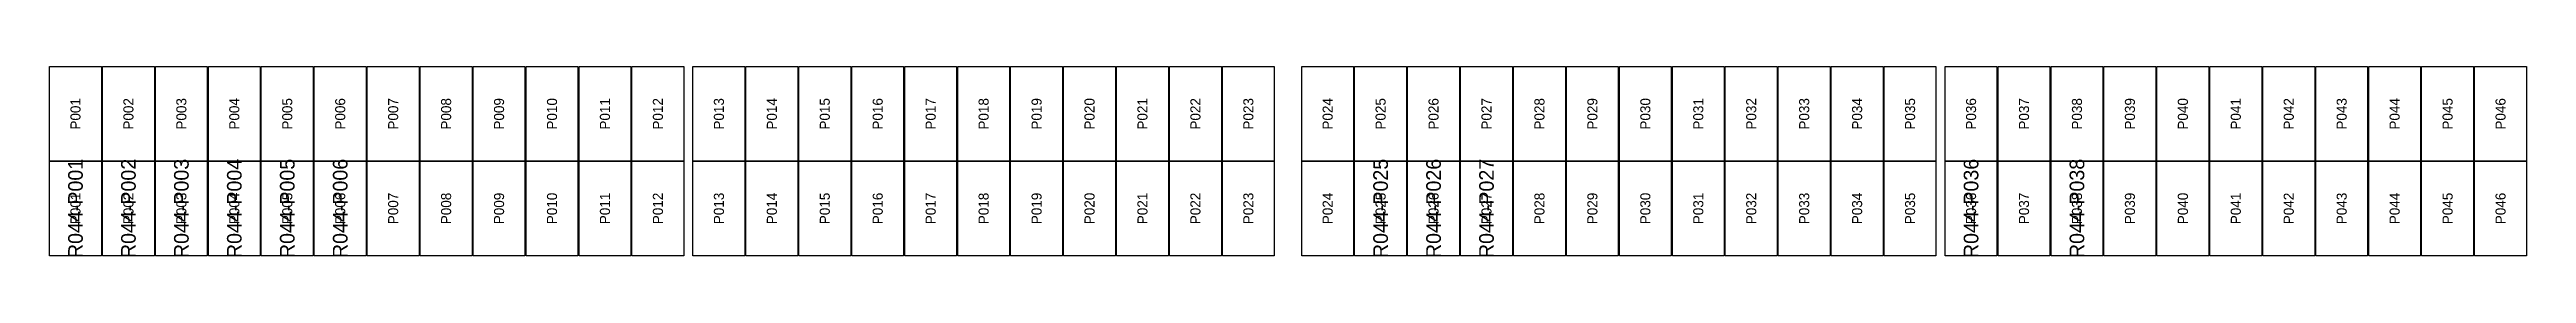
# Model space of a CAD drawing. Extents: x 296295 to 296770, y 651564 to 652121.
# Drawn here: x 296393.4 to 296447.6, y 651946 to 651950.2 of the extents above; entities that cross this region are included whole.
import ezdxf
from ezdxf.enums import TextEntityAlignment as Align

# ---------------------------------------------------------------- set-up
doc = ezdxf.new("R2010")
doc.units = 0

msp = doc.modelspace()

# ---------------------------------------------------------------- texts
at = {"layer": 'DEFECT_LABELS'}
for s, p in [('R044-P001', (296394.003, 651947.07)), ('R044-P002', (296395.161, 651947.07)), ('R044-P003', (296396.319, 651947.07)), ('R044-P004', (296397.477, 651947.07)), ('R044-P005', (296398.635, 651947.07)), ('R044-P006', (296399.793, 651947.07)), ('R044-P025', (296422.547, 651947.07)), ('R044-P026', (296423.705, 651947.07)), ('R044-P027', (296424.863, 651947.07)), ('R044-P036', (296435.461, 651947.07)), ('R044-P038', (296437.777, 651947.07))]:
    msp.add_text(s, height=0.32, rotation=90, dxfattribs=at).set_placement(p, align=Align.MIDDLE_CENTER)
at = {"layer": 'PANEL_POSITION'}
for s, p in [('P001', (296394.003, 651949.133)), ('P002', (296395.161, 651949.133)), ('P003', (296396.319, 651949.133)), ('P004', (296397.477, 651949.133)), ('P005', (296398.635, 651949.133)), ('P006', (296399.793, 651949.133)), ('P007', (296400.951, 651949.133)), ('P008', (296402.109, 651949.133)), ('P009', (296403.267, 651949.133)), ('P010', (296404.425, 651949.133)), ('P011', (296405.583, 651949.133)), ('P012', (296406.741, 651949.133)), ('P013', (296408.075, 651949.133)), ('P014', (296409.233, 651949.133)), ('P015', (296410.391, 651949.133)), ('P016', (296411.549, 651949.133)), ('P017', (296412.707, 651949.133)), ('P018', (296413.865, 651949.133)), ('P019', (296415.023, 651949.133)), ('P020', (296416.181, 651949.133)), ('P021', (296417.339, 651949.133)), ('P022', (296418.497, 651949.133)), ('P023', (296419.655, 651949.133)), ('P024', (296421.389, 651949.133)), ('P025', (296422.547, 651949.133)), ('P026', (296423.705, 651949.133)), ('P027', (296424.863, 651949.133)), ('P028', (296426.021, 651949.133)), ('P029', (296427.179, 651949.133)), ('P030', (296428.337, 651949.133)), ('P031', (296429.495, 651949.133)), ('P032', (296430.653, 651949.133)), ('P033', (296431.811, 651949.133)), ('P034', (296432.969, 651949.133)), ('P035', (296434.127, 651949.133)), ('P036', (296435.461, 651949.133)), ('P037', (296436.619, 651949.133)), ('P038', (296437.777, 651949.133)), ('P039', (296438.935, 651949.133)), ('P040', (296440.093, 651949.133)), ('P041', (296441.251, 651949.133)), ('P042', (296442.409, 651949.133)), ('P043', (296443.567, 651949.133)), ('P044', (296444.725, 651949.133)), ('P045', (296445.883, 651949.133)), ('P046', (296447.041, 651949.133)), ('P001', (296394.003, 651947.07)), ('P002', (296395.161, 651947.07)), ('P003', (296396.319, 651947.07)), ('P004', (296397.477, 651947.07)), ('P005', (296398.635, 651947.07)), ('P006', (296399.793, 651947.07)), ('P007', (296400.951, 651947.07)), ('P008', (296402.109, 651947.07)), ('P009', (296403.267, 651947.07)), ('P010', (296404.425, 651947.07)), ('P011', (296405.583, 651947.07)), ('P012', (296406.741, 651947.07)), ('P013', (296408.075, 651947.07)), ('P014', (296409.233, 651947.07)), ('P015', (296410.391, 651947.07)), ('P016', (296411.549, 651947.07)), ('P017', (296412.707, 651947.07)), ('P018', (296413.865, 651947.07)), ('P019', (296415.023, 651947.07)), ('P020', (296416.181, 651947.07)), ('P021', (296417.339, 651947.07)), ('P022', (296418.497, 651947.07)), ('P023', (296419.655, 651947.07)), ('P024', (296421.389, 651947.07)), ('P025', (296422.547, 651947.07)), ('P026', (296423.705, 651947.07)), ('P027', (296424.863, 651947.07)), ('P028', (296426.021, 651947.07)), ('P029', (296427.179, 651947.07)), ('P030', (296428.337, 651947.07)), ('P031', (296429.495, 651947.07)), ('P032', (296430.653, 651947.07)), ('P033', (296431.811, 651947.07)), ('P034', (296432.969, 651947.07)), ('P035', (296434.127, 651947.07)), ('P036', (296435.461, 651947.07)), ('P037', (296436.619, 651947.07)), ('P038', (296437.777, 651947.07)), ('P039', (296438.935, 651947.07)), ('P040', (296440.093, 651947.07)), ('P041', (296441.251, 651947.07)), ('P042', (296442.409, 651947.07)), ('P043', (296443.567, 651947.07)), ('P044', (296444.725, 651947.07)), ('P045', (296445.883, 651947.07)), ('P046', (296447.041, 651947.07))]:
    msp.add_text(s, height=0.22, rotation=90, dxfattribs=at).set_placement(p, align=Align.MIDDLE_CENTER)

# ---------------------------------------------------------------- linework, layer by layer
at = {"layer": 'DEFECTIVE_PANELS'}
for points in [[(296393.436, 651948.102), (296394.57, 651948.102), (296394.57, 651946.039), (296393.436, 651946.039)], [(296394.594, 651948.102), (296395.728, 651948.102), (296395.728, 651946.039), (296394.594, 651946.039)], [(296395.752, 651948.102), (296396.886, 651948.102), (296396.886, 651946.039), (296395.752, 651946.039)], [(296396.91, 651948.102), (296398.044, 651948.102), (296398.044, 651946.039), (296396.91, 651946.039)], [(296398.068, 651948.102), (296399.202, 651948.102), (296399.202, 651946.039), (296398.068, 651946.039)], [(296399.226, 651948.102), (296400.36, 651948.102), (296400.36, 651946.039), (296399.226, 651946.039)], [(296421.98, 651948.102), (296423.114, 651948.102), (296423.114, 651946.039), (296421.98, 651946.039)], [(296423.138, 651948.102), (296424.272, 651948.102), (296424.272, 651946.039), (296423.138, 651946.039)], [(296424.296, 651948.102), (296425.43, 651948.102), (296425.43, 651946.039), (296424.296, 651946.039)], [(296434.894, 651948.102), (296436.028, 651948.102), (296436.028, 651946.039), (296434.894, 651946.039)], [(296437.21, 651948.102), (296438.344, 651948.102), (296438.344, 651946.039), (296437.21, 651946.039)]]:
    msp.add_lwpolyline(points, close=True, dxfattribs=at)
at = {"layer": 'PANELS_MASTER'}
for points in [[(296393.436, 651950.165), (296394.57, 651950.165), (296394.57, 651948.102), (296393.436, 651948.102)], [(296394.594, 651950.165), (296395.728, 651950.165), (296395.728, 651948.102), (296394.594, 651948.102)], [(296395.752, 651950.165), (296396.886, 651950.165), (296396.886, 651948.102), (296395.752, 651948.102)], [(296396.91, 651950.165), (296398.044, 651950.165), (296398.044, 651948.102), (296396.91, 651948.102)], [(296398.068, 651950.165), (296399.202, 651950.165), (296399.202, 651948.102), (296398.068, 651948.102)], [(296399.226, 651950.165), (296400.36, 651950.165), (296400.36, 651948.102), (296399.226, 651948.102)], [(296400.384, 651950.165), (296401.518, 651950.165), (296401.518, 651948.102), (296400.384, 651948.102)], [(296401.542, 651950.165), (296402.676, 651950.165), (296402.676, 651948.102), (296401.542, 651948.102)], [(296402.7, 651950.165), (296403.834, 651950.165), (296403.834, 651948.102), (296402.7, 651948.102)], [(296403.858, 651950.165), (296404.992, 651950.165), (296404.992, 651948.102), (296403.858, 651948.102)], [(296405.016, 651950.165), (296406.15, 651950.165), (296406.15, 651948.102), (296405.016, 651948.102)], [(296406.174, 651950.165), (296407.308, 651950.165), (296407.308, 651948.102), (296406.174, 651948.102)], [(296407.508, 651950.165), (296408.642, 651950.165), (296408.642, 651948.102), (296407.508, 651948.102)], [(296408.666, 651950.165), (296409.8, 651950.165), (296409.8, 651948.102), (296408.666, 651948.102)], [(296409.824, 651950.165), (296410.958, 651950.165), (296410.958, 651948.102), (296409.824, 651948.102)], [(296410.982, 651950.165), (296412.116, 651950.165), (296412.116, 651948.102), (296410.982, 651948.102)], [(296412.14, 651950.165), (296413.274, 651950.165), (296413.274, 651948.102), (296412.14, 651948.102)], [(296413.298, 651950.165), (296414.432, 651950.165), (296414.432, 651948.102), (296413.298, 651948.102)], [(296414.456, 651950.165), (296415.59, 651950.165), (296415.59, 651948.102), (296414.456, 651948.102)], [(296415.614, 651950.165), (296416.748, 651950.165), (296416.748, 651948.102), (296415.614, 651948.102)], [(296416.772, 651950.165), (296417.906, 651950.165), (296417.906, 651948.102), (296416.772, 651948.102)], [(296417.93, 651950.165), (296419.064, 651950.165), (296419.064, 651948.102), (296417.93, 651948.102)], [(296419.088, 651950.165), (296420.222, 651950.165), (296420.222, 651948.102), (296419.088, 651948.102)], [(296420.822, 651950.165), (296421.956, 651950.165), (296421.956, 651948.102), (296420.822, 651948.102)], [(296421.98, 651950.165), (296423.114, 651950.165), (296423.114, 651948.102), (296421.98, 651948.102)], [(296423.138, 651950.165), (296424.272, 651950.165), (296424.272, 651948.102), (296423.138, 651948.102)], [(296424.296, 651950.165), (296425.43, 651950.165), (296425.43, 651948.102), (296424.296, 651948.102)], [(296425.454, 651950.165), (296426.588, 651950.165), (296426.588, 651948.102), (296425.454, 651948.102)], [(296426.612, 651950.165), (296427.746, 651950.165), (296427.746, 651948.102), (296426.612, 651948.102)], [(296427.77, 651950.165), (296428.904, 651950.165), (296428.904, 651948.102), (296427.77, 651948.102)], [(296428.928, 651950.165), (296430.062, 651950.165), (296430.062, 651948.102), (296428.928, 651948.102)], [(296430.086, 651950.165), (296431.22, 651950.165), (296431.22, 651948.102), (296430.086, 651948.102)], [(296431.244, 651950.165), (296432.378, 651950.165), (296432.378, 651948.102), (296431.244, 651948.102)], [(296432.402, 651950.165), (296433.536, 651950.165), (296433.536, 651948.102), (296432.402, 651948.102)], [(296433.56, 651950.165), (296434.694, 651950.165), (296434.694, 651948.102), (296433.56, 651948.102)], [(296434.894, 651950.165), (296436.028, 651950.165), (296436.028, 651948.102), (296434.894, 651948.102)], [(296436.052, 651950.165), (296437.186, 651950.165), (296437.186, 651948.102), (296436.052, 651948.102)], [(296437.21, 651950.165), (296438.344, 651950.165), (296438.344, 651948.102), (296437.21, 651948.102)], [(296438.368, 651950.165), (296439.502, 651950.165), (296439.502, 651948.102), (296438.368, 651948.102)], [(296439.526, 651950.165), (296440.66, 651950.165), (296440.66, 651948.102), (296439.526, 651948.102)], [(296440.684, 651950.165), (296441.818, 651950.165), (296441.818, 651948.102), (296440.684, 651948.102)], [(296441.842, 651950.165), (296442.976, 651950.165), (296442.976, 651948.102), (296441.842, 651948.102)], [(296443, 651950.165), (296444.134, 651950.165), (296444.134, 651948.102), (296443, 651948.102)], [(296444.158, 651950.165), (296445.292, 651950.165), (296445.292, 651948.102), (296444.158, 651948.102)], [(296445.316, 651950.165), (296446.45, 651950.165), (296446.45, 651948.102), (296445.316, 651948.102)], [(296446.474, 651950.165), (296447.608, 651950.165), (296447.608, 651948.102), (296446.474, 651948.102)], [(296400.384, 651948.102), (296401.518, 651948.102), (296401.518, 651946.039), (296400.384, 651946.039)], [(296401.542, 651948.102), (296402.676, 651948.102), (296402.676, 651946.039), (296401.542, 651946.039)], [(296402.7, 651948.102), (296403.834, 651948.102), (296403.834, 651946.039), (296402.7, 651946.039)], [(296403.858, 651948.102), (296404.992, 651948.102), (296404.992, 651946.039), (296403.858, 651946.039)], [(296405.016, 651948.102), (296406.15, 651948.102), (296406.15, 651946.039), (296405.016, 651946.039)], [(296406.174, 651948.102), (296407.308, 651948.102), (296407.308, 651946.039), (296406.174, 651946.039)], [(296407.508, 651948.102), (296408.642, 651948.102), (296408.642, 651946.039), (296407.508, 651946.039)], [(296408.666, 651948.102), (296409.8, 651948.102), (296409.8, 651946.039), (296408.666, 651946.039)], [(296409.824, 651948.102), (296410.958, 651948.102), (296410.958, 651946.039), (296409.824, 651946.039)], [(296410.982, 651948.102), (296412.116, 651948.102), (296412.116, 651946.039), (296410.982, 651946.039)], [(296412.14, 651948.102), (296413.274, 651948.102), (296413.274, 651946.039), (296412.14, 651946.039)], [(296413.298, 651948.102), (296414.432, 651948.102), (296414.432, 651946.039), (296413.298, 651946.039)], [(296414.456, 651948.102), (296415.59, 651948.102), (296415.59, 651946.039), (296414.456, 651946.039)], [(296415.614, 651948.102), (296416.748, 651948.102), (296416.748, 651946.039), (296415.614, 651946.039)], [(296416.772, 651948.102), (296417.906, 651948.102), (296417.906, 651946.039), (296416.772, 651946.039)], [(296417.93, 651948.102), (296419.064, 651948.102), (296419.064, 651946.039), (296417.93, 651946.039)], [(296419.088, 651948.102), (296420.222, 651948.102), (296420.222, 651946.039), (296419.088, 651946.039)], [(296420.822, 651948.102), (296421.956, 651948.102), (296421.956, 651946.039), (296420.822, 651946.039)], [(296425.454, 651948.102), (296426.588, 651948.102), (296426.588, 651946.039), (296425.454, 651946.039)], [(296426.612, 651948.102), (296427.746, 651948.102), (296427.746, 651946.039), (296426.612, 651946.039)], [(296427.77, 651948.102), (296428.904, 651948.102), (296428.904, 651946.039), (296427.77, 651946.039)], [(296428.928, 651948.102), (296430.062, 651948.102), (296430.062, 651946.039), (296428.928, 651946.039)], [(296430.086, 651948.102), (296431.22, 651948.102), (296431.22, 651946.039), (296430.086, 651946.039)], [(296431.244, 651948.102), (296432.378, 651948.102), (296432.378, 651946.039), (296431.244, 651946.039)], [(296432.402, 651948.102), (296433.536, 651948.102), (296433.536, 651946.039), (296432.402, 651946.039)], [(296433.56, 651948.102), (296434.694, 651948.102), (296434.694, 651946.039), (296433.56, 651946.039)], [(296436.052, 651948.102), (296437.186, 651948.102), (296437.186, 651946.039), (296436.052, 651946.039)], [(296438.368, 651948.102), (296439.502, 651948.102), (296439.502, 651946.039), (296438.368, 651946.039)], [(296439.526, 651948.102), (296440.66, 651948.102), (296440.66, 651946.039), (296439.526, 651946.039)], [(296440.684, 651948.102), (296441.818, 651948.102), (296441.818, 651946.039), (296440.684, 651946.039)], [(296441.842, 651948.102), (296442.976, 651948.102), (296442.976, 651946.039), (296441.842, 651946.039)], [(296443, 651948.102), (296444.134, 651948.102), (296444.134, 651946.039), (296443, 651946.039)], [(296444.158, 651948.102), (296445.292, 651948.102), (296445.292, 651946.039), (296444.158, 651946.039)], [(296445.316, 651948.102), (296446.45, 651948.102), (296446.45, 651946.039), (296445.316, 651946.039)], [(296446.474, 651948.102), (296447.608, 651948.102), (296447.608, 651946.039), (296446.474, 651946.039)]]:
    msp.add_lwpolyline(points, close=True, dxfattribs=at)

msp.set_redraw_order([(e.dxf.handle, doc.entitydb.next_handle()) for e in msp.query("TEXT MTEXT ATTDEF DIMENSION ARC_DIMENSION")])  # texts and dimensions are drawn at this point

doc.saveas('drawing.dxf')
